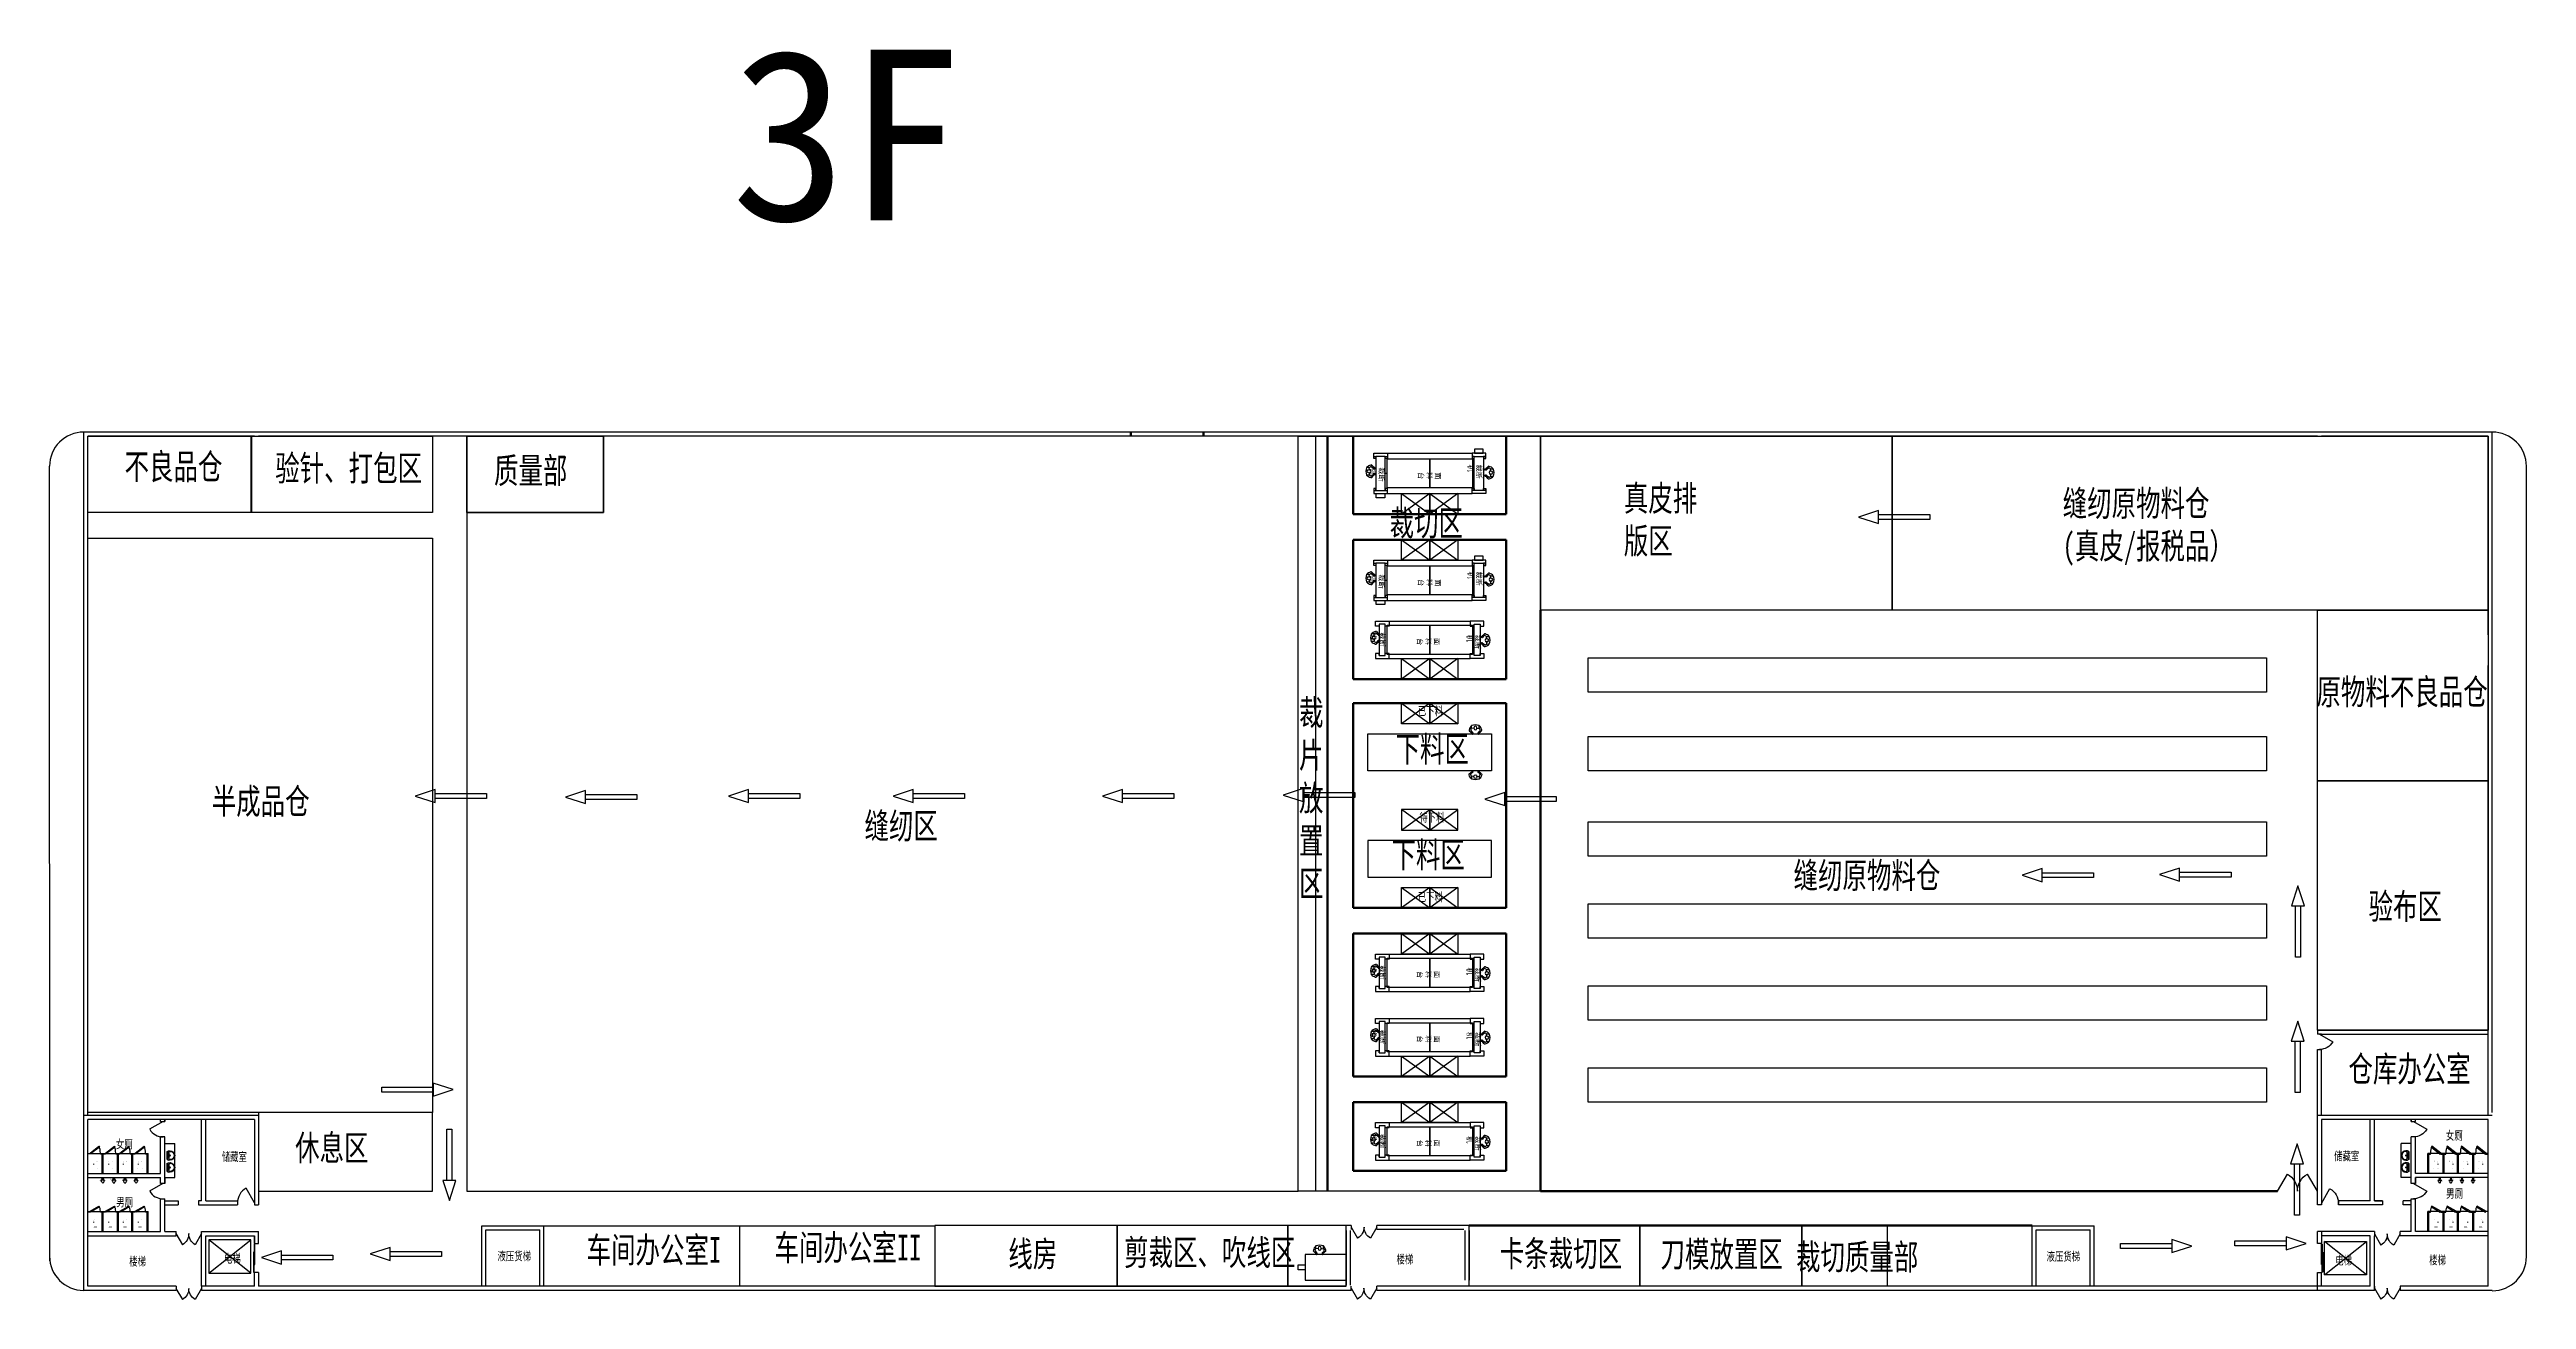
# Model space of a CAD drawing. Header units: millimetres. Extents: x 958 to 636282, y 2095 to 161571.
# Drawn here: x 958 to 145938, y 86805 to 159966 of the extents above; entities that cross this region are included whole.
import ezdxf
from ezdxf.enums import TextEntityAlignment as Align

# ---------------------------------------------------------------- set-up
doc = ezdxf.new("R2010")
doc.units = ezdxf.units.MM
doc.linetypes.add('ACAD_ISO02W100', pattern=[15, 12, -3])
for name, color, linetype in [('dl', 3, 'Continuous'), ('dote', 1, 'Continuous'), ('STAIR', 6, 'Continuous'), ('wall', 2, 'Continuous'), ('WINDOW', 4, 'Continuous'), ('WINDOW_TEXT', 7, 'Continuous'), ('其他', 7, 'Continuous'), ('区域', 4, 'Continuous'), ('墙体', 7, 'Continuous'), ('洁具', 73, 'Continuous'), ('窗子', 123, 'Continuous'), ('设备', 7, 'Continuous')]:
    doc.layers.add(name, color=color, linetype=linetype)
for name, color, linetype, lineweight in [('EQ', 1, 'Continuous', 120), ('动线', 2, 'Continuous', 120), ('工作桌、周转台车', 7, 'Continuous', 25), ('文字', 7, 'Continuous', 25)]:
    doc.layers.add(name, color=color, linetype=linetype, lineweight=lineweight)
doc.styles.add('1', font='', dxfattribs={"width": 0.7})
doc.styles.add('SIMPLEX', font='SIMPLEX.SHX')
doc.styles.get("Standard").update_dxf_attribs({"font": 'arial.ttf'})
doc.styles.get('1').set_extended_font_data('FangSong_GB2312')

msp = doc.modelspace()

# ---------------------------------------------------------------- texts
at = {"insert": (40844.392, 159965.815), "char_height": 10000, "attachment_point": 1}
msp.add_mtext_dynamic_manual_height_columns('{\\fFangSong|b0|i0|c134|p49;3F}', width=111095.31182, gutter_width=12.5, heights=[0], dxfattribs=at)
at = {"style": '1'}
for s, insert, char_height, width, attachment_point in [('不良品仓', (5348.553, 136304.644), 1500, 10430.70575, 1), ('验针、打包区', (14167.097, 136212.495), 1500, 10430.70575, 1), ('质量部', (26973.166, 136075.338), 1500, 5028.69538, 1), ('真皮排版区', (93103.616, 134456.009), 1500, 4748.23643, 1), ('缝纫原物料仓\\P(真皮/报税品）', (118792.581, 134157.82), 1500, 10430.70575, 1), ('裁切区', (79392.65, 133000.13), 1500, 4748.23643, 1), ('原物料不良品仓', (133644.562, 123120.386), 1500, 10606.53826, 1), ('裁片放置区', (74091.35, 121911.568), 1500, 1660.36844, 1), ('下料区', (79741.957, 119774.736), 1500, 4748.23643, 1), ('半成品仓', (10452.969, 116714.977), 1500, 10430.70575, 1), ('缝纫区', (48659.53, 115282.759), 1500, 10430.70575, 1), ('下料区', (79505.209, 113584.203), 1500, 4748.23643, 1), ('缝纫原物料仓', (103038.402, 112381.42), 1500, 10430.70575, 1), ('验布区', (136694.839, 110565.826), 1500, 4529.10099, 1), ('仓库办公室', (135518.45, 101050.257), 1500, 8228.92653, 1), ('女厕', (4844.59, 96143.158), 500, 2940.00206, 1), ('休息区', (15334.912, 96429.15), 1500, 10430.70575, 1), ('女厕', (141222.394, 96647.157), 500, 2940.00206, 1), ('储藏室', (11036.168, 95407.013), 500, 2940.00206, 1), ('储藏室', (134682.412, 95440.42), 500, 2940.00206, 1), ('男厕', (4861.083, 92748.505), 500, 2940.00206, 1), ('男厕', (141238.886, 93252.504), 500, 2940.00206, 1), ('车间办公室I', (32392.536, 90453.357), 1500, 10430.70575, 1), ('车间办公室II', (43391.717, 90592.129), 1500, 10430.70575, 1), ('线房', (57078.483, 90219.991), 1500, 10430.70575, 1), ('剪裁区、吹线区', (63855.634, 90305.251), 1500, 11188.20173, 1), ('卡条裁切区', (85838.187, 90236.971), 1500, 8228.92653, 1), ('刀模放置区', (95251.118, 90209.078), 1500, 8228.92653, 1), ('裁切质量部', (103181.654, 90041.486), 1500, 8228.92653, 1), ('楼梯', (5620.474, 89281.645), 500, 2940.00206, 1), ('电梯', (11170.754, 89447.52), 500, 2940.00206, 1), ('液压货梯', (27177.488, 89592.288), 500, 2940.00206, 1), ('楼梯', (79800.357, 89405.661), 500, 2940.00206, 1), ('液压货梯', (117848.048, 89567.657), 500, 2940.00206, 1), ('电梯', (135724.71, 89340.254), 500, 2940.00206, 3), ('楼梯', (140243.495, 89358.316), 500, 2940.00206, 1)]:
    msp.add_mtext(s, dxfattribs=dict(at, insert=insert, char_height=char_height, width=width, attachment_point=attachment_point))
at = {"color": 3, "char_height": 500, "width": 4748.23643, "attachment_point": 1, "style": '1'}
for s, insert in [('已下料', (81047.053, 121498.181)), ('待下料', (81140.957, 115266.034)), ('已下料', (81043.029, 110604.573))]:
    msp.add_mtext(s, dxfattribs=dict(at, insert=insert))
at = {"layer": '文字', "char_height": 300, "attachment_point": 1, "rotation": 270}
for s, insert, width in [('裁断机', (79069.414, 135509.395), 1069.33824), ('面料台', (82375.009, 135229.489), 266.43376), ('裁断机', (84780.082, 135677.572), 1069.33824), ('裁断机', (79069.414, 129249.395), 1069.33824), ('裁断机', (84780.082, 129417.572), 1069.33824), ('面料台', (82375.009, 128969.489), 266.43376), ('裁断机', (79137.108, 125850.105), 1069.33824), ('面料台', (82309.326, 125518.964), 266.43376), ('裁断机', (84713.628, 125722.565), 1069.33824), ('裁断机', (79137.108, 106360.106), 1069.33824), ('面料台', (82309.326, 106028.965), 266.43376), ('裁断机', (84713.628, 106232.565), 1069.33824), ('裁断机', (79137.108, 102590.106), 1069.33824), ('面料台', (82309.326, 102258.965), 266.43376), ('裁断机', (84713.628, 102462.565), 1069.33824), ('裁断机', (79137.108, 96490.106), 1069.33824), ('面料台', (82309.326, 96158.965), 266.43376), ('裁断机', (84713.628, 96362.565), 1069.33824)]:
    msp.add_mtext(s, dxfattribs=dict(at, insert=insert, width=width))

# ---------------------------------------------------------------- blocks, each defined once
blk = doc.blocks.new('_dblk')
blk.add_line((-0.5, 0), (0, -0.87))
blk.add_arc((-0.5, 0), 1, 300, 0)
at = {"layer": 'WINDOW_TEXT', "style": 'SIMPLEX', "flags": 9}
blk.add_attdef('A', text='', height=1, dxfattribs=at).set_placement((0, 1.5), align=Align.MIDDLE)
blk = doc.blocks.new('M_E6')
for p, q in [((240, 0), (-240, 0)), ((-237, 0), (239, 0)), ((240, 0), (270, -79)), ((-213, -36), (-271, -91)), ((-240, 0), (-270, -79)), ((-179, -23), (181, -23)), ((141, -105), (-141, -105)), ((-141, -105), (141, -105)), ((217, -37), (274, -95))]:
    blk.add_line(p, q)
for centre, radius in [((-99, -65), 16.3), ((2, -172), 31.6), ((2, -172), 23), ((101, -65), 16.3)]:
    blk.add_circle(centre, radius)
for centre, radius, start, end in [((28, -152), 307, 166.17513, 244.72963), ((-141, -205), 100, 90, 190.56023), ((0, -179), 243, 190.56023, 349.43977), ((-179, -73), 50, 90, 133.18096), ((0, -201), 250, 245.80711, 296.46282), ((28, -152), 307, 266.58899, 266.59358), ((-28, -152), 307, 297.06391, 13.82487), ((141, -205), 100, 349.43977, 90), ((181, -73), 50, 44.56072, 90)]:
    blk.add_arc(centre, radius, start, end)
at = {"width": 0.8, "flags": 9}
for tag in ['XSIZE', 'YSIZE']:
    blk.add_attdef(tag, (0, 0), '', height=0.5, dxfattribs=at)
blk = doc.blocks.new('A$C233E54F0')
at = {"layer": '窗子', "rotation": 270}
blk.add_blockref('M_E6', (459, 274), dxfattribs=at)
blk = doc.blocks.new('_dblk1')
for p, q in [((-0.5, 0), (-0.25, -0.433)), ((0.5, 0), (0.25, -0.433))]:
    blk.add_line(p, q)
for centre, start, end in [((-0.5, 0), 300, 0), ((0.5, 0), 180, 240)]:
    blk.add_arc(centre, 0.5, start, end)
at = {"layer": 'WINDOW_TEXT', "style": 'SIMPLEX', "flags": 9}
blk.add_attdef('A', text='', height=1, dxfattribs=at).set_placement((0, 1.5), align=Align.MIDDLE)
blk = doc.blocks.new('_liftd')
for points in [[(-0.548, -0.602), (-0.548, -0.774), (0.241, -0.774), (0.241, -0.602), (-0.548, -0.602)], [(-0.241, -0.784), (-0.241, -0.955), (0.548, -0.955), (0.548, -0.784), (-0.241, -0.784)]]:
    blk.add_lwpolyline(points)
blk = doc.blocks.new('A$C51AF1C80')
at = {"layer": '洁具'}
blk.add_line((307, 256, -1440), (267, 256, -1440), dxfattribs=at)
at = {"layer": '洁具', "const_width": 1.5, "elevation": -1440}
for points in [[(60, 276, 0.4621922), (2, 226, 0.4621922)], [(2, 51, 0.4621922), (60, 1, 0.4621922)], [(52, 256, 0.4142136), (22, 226, 0.4142136)], [(22, 51, 0.4142136), (52, 21, 0.4142136)], [(317, 246, 0.4142136), (307, 256, 0.4142136)], [(307, 21, 0.4142136), (317, 31, 0.4142136)], [(367, 21, 0.9789497), (367, 256, 0.9789497)], [(368, 1, 0.9789497), (368, 277, 0.9789497)]]:
    blk.add_lwpolyline(points, format="xyb", dxfattribs=at)
for points in [[(2, 51), (2, 226)], [(22, 226), (22, 51)], [(267, 256), (52, 256)], [(52, 21), (269, 21)], [(383, 276), (60, 276)], [(368, 1), (60, 1)], [(342, 256), (267, 256)], [(342, 21), (267, 21)], [(317, 256), (367, 256)], [(317, 31), (317, 246)], [(317, 21), (367, 21)]]:
    blk.add_lwpolyline(points, dxfattribs=at)
at = {"layer": '洁具', "width": 0.8, "flags": 9}
for tag in ['YSIZE', 'XSIZE']:
    blk.add_attdef(tag, (2, 139, -1440), '', height=0.5, rotation=180, dxfattribs=at)
blk = doc.blocks.new('A$C089B79D4')
at = {"layer": '洁具'}
blk.add_line((214, 69), (214, 295), dxfattribs=at)
at = {"layer": '洁具', "const_width": 1.5}
for points in [[(149, 56), (148, 58), (140, 65), (132, 72), (124, 78), (117, 84), (109, 88), (102, 92), (94, 96), (87, 100), (80, 103), (73, 106), (66, 109), (59, 111), (52, 114), (46, 117), (41, 120), (36, 124), (31, 127), (27, 131), (23, 135), (19, 139), (16, 143), (13, 147), (10, 152), (8, 156), (6, 161), (4, 165), (3, 170), (2, 175), (1, 180), (1, 186), (1, 186)], [(142, 306), (141, 304), (133, 296), (126, 289), (119, 282), (111, 277), (104, 272), (97, 267), (90, 263), (83, 259), (75, 255), (68, 252), (62, 249), (55, 246), (49, 242), (43, 239), (38, 236), (33, 232), (28, 228), (24, 224), (20, 220), (17, 216), (14, 212), (11, 207), (9, 203), (7, 198), (5, 193), (3, 188), (3, 185)], [(149, 314), (140, 303)], [(146, 313), (159, 323), (170, 331), (180, 337), (189, 342), (198, 345), (205, 348), (212, 350), (218, 351), (224, 352), (230, 353), (236, 354), (241, 355), (247, 355), (253, 356), (259, 356), (265, 357), (272, 357), (279, 357), (287, 357), (297, 356), (307, 356), (320, 354), (334, 353), (351, 351)], [(156, 48), (147, 59)], [(153, 49), (167, 40), (178, 32), (189, 27), (198, 23), (207, 20), (214, 18), (221, 16), (228, 15), (234, 15), (240, 14), (245, 13), (251, 13), (257, 13), (263, 12), (268, 12), (275, 12), (281, 13), (289, 13), (297, 13), (306, 14), (317, 16), (329, 18), (343, 20), (351, 22)], [(346, 352), (352, 351)], [(361, 1), (361, 371), (351, 371), (351, 351)], [(361, 1), (351, 1), (351, 21)]]:
    blk.add_lwpolyline(points, dxfattribs=at)
at = {"layer": '洁具'}
for radius in [47.3, 34.6, 22.1]:
    blk.add_circle((299, 182), radius, dxfattribs=at)
for centre, radius, start, end in [((85, 176), 40.9, 98.06023, 266.34351), ((-5, 517), 312, 285.60867, 314.71319), ((-2, -201), 346, 51.29987, 75.93844)]:
    blk.add_arc(centre, radius, start, end, dxfattribs=at)
at = {"layer": '洁具', "oblique": -180, "text_generation_flag": 4, "width": 0.8, "flags": 9}
for tag in ['YSIZE', 'XSIZE']:
    blk.add_attdef(tag, (361, 186), '', height=0.5, rotation=90, dxfattribs=at)
blk = doc.blocks.new('PEPOL')
at = {"color": 4}
for p, q in [((-253, 185), (-244, 206)), ((-253, 185), (-244, 206)), ((-232, 215), (-244, 206)), ((-232, 215), (-244, 206)), ((-218, 143), (-241, 152)), ((-218, 143), (-241, 152)), ((-232, 215), (-174, 226)), ((-232, 215), (-174, 226)), ((-203, 157), (-218, 143)), ((-203, 157), (-218, 143)), ((-170, 156), (-180, 161)), ((-170, 156), (-180, 161)), ((-174, 226), (-139, 276)), ((-174, 226), (-139, 276)), ((-122, 211), (-147, 165)), ((-122, 211), (-147, 165)), ((-59, 362), (-139, 276)), ((-59, 362), (-139, 276)), ((-40, 269), (-122, 211)), ((-40, 269), (-122, 211)), ((67, 85), (97, 224)), ((67, 85), (97, 224)), ((123, 88), (88, 88)), ((123, 88), (88, 88)), ((97, 224), (246, 220)), ((97, 224), (246, 220)), ((-253, -185), (-244, -206)), ((-253, -185), (-244, -206)), ((-232, -215), (-244, -206)), ((-232, -215), (-244, -206)), ((-218, -143), (-241, -152)), ((-218, -143), (-241, -152)), ((-232, -215), (-174, -226)), ((-232, -215), (-174, -226)), ((-203, -157), (-218, -143)), ((-203, -157), (-218, -143)), ((-170, -156), (-180, -161)), ((-170, -156), (-180, -161)), ((-174, -226), (-139, -276)), ((-174, -226), (-139, -276)), ((-122, -211), (-147, -165)), ((-122, -211), (-147, -165)), ((-59, -362), (-139, -276)), ((-59, -362), (-139, -276)), ((-40, -269), (-122, -211)), ((-40, -269), (-122, -211)), ((67, -85), (97, -224)), ((67, -85), (97, -224)), ((123, -88), (88, -88)), ((123, -88), (88, -88)), ((97, -224), (246, -220)), ((97, -224), (246, -220))]:
    blk.add_line(p, q, dxfattribs=at)
for centre, radius, start, end in [((-228, 175), 26.4, 158.04188, 242.16812), ((-228, 175), 26.4, 158.04188, 242.16812), ((-187, 135), 26.4, 73.79264, 125.82068), ((-187, 135), 26.4, 73.79264, 125.82068), ((-163, 172), 17.6, 246.3947, 334.56117), ((-163, 172), 17.6, 246.3947, 334.56117), ((-27, 320), 52.8, 61.78401, 127.18934), ((-27, 320), 52.8, 61.78401, 127.18934), ((-15, 223), 52.8, 51.3857, 118.33396), ((-15, 223), 52.8, 51.3857, 118.33396), ((-144, -155), 540, 43.90251, 74.81416), ((-144, -155), 540, 43.90251, 74.81416), ((88, 0), 88, 90, 270), ((88, 0), 88, 90, 270), ((172, 468), 255, 232.95563, 252.89485), ((172, 468), 255, 232.95563, 252.89485), ((123, 0), 88, 270, 90), ((123, 0), 88, 270, 90), ((-315, 0), 603, 338.58872, 21.41128), ((-315, 0), 603, 338.58872, 21.41128), ((-228, -175), 26.4, 117.83188, 201.95812), ((-228, -175), 26.4, 117.83188, 201.95812), ((-187, -135), 26.4, 234.17932, 286.20736), ((-187, -135), 26.4, 234.17932, 286.20736), ((-163, -172), 17.6, 25.43883, 113.6053), ((-163, -172), 17.6, 25.43883, 113.6053), ((-27, -320), 52.8, 232.81066, 298.21599), ((-27, -320), 52.8, 232.81066, 298.21599), ((-15, -223), 52.8, 241.66604, 308.6143), ((-15, -223), 52.8, 241.66604, 308.6143), ((-144, 155), 540, 285.18584, 316.09749), ((-144, 155), 540, 285.18584, 316.09749), ((172, -468), 255, 107.10515, 127.04437), ((172, -468), 255, 107.10515, 127.04437)]:
    blk.add_arc(centre, radius, start, end, dxfattribs=at)
blk = doc.blocks.new('A$C477C12D6')
at = {"rotation": 90}
blk.add_blockref('PEPOL', (0, -1225), dxfattribs=at)
blk = doc.blocks.new('A$C0AF2394F')
at = {"layer": '其他'}
for p, q in [((0, 1200), (1650, 0)), ((1650, 1200), (0, 0))]:
    blk.add_line(p, q, dxfattribs=at)
blk.add_lwpolyline([(0, 1200), (1650, 1200), (1650, 0), (0, 0)], close=True, dxfattribs=at)

# ---------------------------------------------------------------- linework, layer by layer
for p, q in [((3197.726, 127574.061), (3197.724, 137334.061)), ((3557.724, 137334.061), (3197.724, 137334.061)), ((12957.724, 137334.063), (3557.724, 137334.061)), ((12957.724, 137334.063), (12577.724, 137334.063)), ((23017.72, 137334.065), (13197.724, 137334.063)), ((14677.724, 137334.063), (13197.724, 137334.063)), ((133697.724, 137334.085), (21567.726, 137334.065)), ((143697.724, 137334.087), (133937.724, 137334.085)), ((143697.726, 127334.087), (143697.724, 137334.087)), ((3197.731, 97574.061), (3197.726, 127334.061)), ((143697.726, 125704.061), (143697.726, 127334.087)), ((143697.731, 97574.087), (143697.726, 123904.061)), ((12957.731, 97334.063), (3197.731, 97334.061)), ((3197.733, 87574.061), (3197.731, 97334.061)), ((7457.731, 97214.062), (7457.731, 97334.062)), ((7697.732, 97214.062), (7697.732, 97334.062)), ((9857.732, 92574.068), (9857.731, 97334.062)), ((10097.731, 92574.068), (10097.731, 97334.062)), ((143697.731, 97334.087), (133937.731, 97334.085)), ((136797.733, 92574.068), (136797.734, 97334.062)), ((137037.733, 92574.068), (137037.734, 97334.062)), ((139197.733, 97214.062), (139197.733, 97334.062)), ((139437.734, 97214.062), (139437.734, 97334.062)), ((143697.733, 87574.087), (143697.731, 97334.087)), ((7457.732, 94174.067), (7457.731, 96314.063)), ((7697.732, 94174.068), (7697.732, 96314.062)), ((7697.741, 95934.063), (8297.345, 95934.063)), ((8297.345, 93934.063), (8297.345, 95934.063)), ((138598.128, 93934.069), (138598.128, 95934.069)), ((139197.732, 95934.069), (138598.128, 95934.069)), ((139197.732, 94174.067), (139197.733, 96314.062)), ((139437.733, 94174.067), (139437.733, 96314.062)), ((3197.733, 94174.067), (7457.732, 94174.067)), ((3197.733, 93934.068), (7457.732, 93934.069)), ((7457.732, 93594.063), (7457.732, 93934.069)), ((7697.732, 93594.063), (7697.732, 94174.068)), ((7697.741, 93934.063), (8297.345, 93934.063)), ((139197.732, 93934.069), (138598.128, 93934.069)), ((139197.732, 93594.069), (139197.732, 94174.067)), ((143697.732, 94174.067), (139437.733, 94174.067)), ((143697.732, 93934.068), (139437.733, 93934.069)), ((139437.733, 93594.069), (139437.733, 93934.069)), ((7457.732, 90774.067), (7457.732, 92694.063)), ((7697.733, 90774.067), (7697.733, 92694.063)), ((7697.733, 92574.068), (8477.732, 92574.068)), ((7697.733, 92334.068), (8477.732, 92334.068)), ((10097.731, 92574.068), (11957.732, 92574.068)), ((136797.733, 92574.068), (134937.732, 92574.068)), ((137517.733, 92334.068), (134937.732, 92334.068)), ((137517.733, 92574.068), (137037.733, 92574.068)), ((139197.732, 92574.067), (138717.733, 92574.067)), ((139197.732, 92334.067), (138717.733, 92334.067)), ((139197.732, 90774.067), (139197.732, 92694.069)), ((139437.732, 90774.067), (139437.733, 92694.069)), ((3197.733, 90774.067), (7457.732, 90774.067)), ((3197.733, 90534.068), (8362.079, 90534.069)), ((7697.733, 90774.068), (8362.079, 90774.068)), ((9097.226, 90534.07), (9118.239, 90534.07)), ((9857.733, 87574.063), (9857.732, 90534.07)), ((10097.732, 90534.07), (12957.732, 90534.07)), ((10097.732, 87574.063), (10097.732, 90534.07)), ((12957.732, 90084.07), (12957.732, 90534.07)), ((26257.723, 91114.067), (29897.723, 91114.068)), ((26257.724, 87574.065), (26257.723, 91114.067)), ((26497.723, 90874.065), (29657.723, 90874.066)), ((26497.724, 87574.065), (26497.723, 90874.065)), ((29657.724, 87574.066), (29657.723, 90874.066)), ((29897.724, 87574.065), (29897.723, 91114.068)), ((116997.724, 87574.065), (116997.723, 91114.084)), ((116997.723, 91114.084), (120637.723, 91114.084)), ((117237.723, 90874.082), (120397.723, 90874.083)), ((117237.724, 87574.081), (117237.723, 90874.082)), ((120397.724, 87574.083), (120397.723, 90874.083)), ((120637.724, 87574.082), (120637.723, 91114.084)), ((137037.732, 90774.068), (133937.732, 90774.068)), ((136797.733, 90534.07), (133937.732, 90534.07)), ((136797.732, 87574.063), (136797.733, 90534.07)), ((137037.732, 87574.063), (137037.732, 90534.07)), ((139197.732, 90774.067), (138537.732, 90774.068)), ((143697.732, 90534.068), (138537.732, 90534.069)), ((143697.732, 90774.067), (139437.732, 90774.067)), ((8362.079, 87574.062), (3197.733, 87574.061)), ((12957.733, 87574.063), (9857.733, 87574.063)), ((12957.733, 87574.063), (12957.733, 88384.07)), ((18327.724, 87574.06), (13197.733, 87574.063)), ((64247.724, 87574.072), (18327.724, 87574.06)), ((76847.724, 87574.075), (64247.724, 87574.072)), ((124317.724, 87574.065), (78647.724, 87574.075)), ((136797.732, 87574.063), (124317.724, 87574.065)), ((133937.733, 87574.085), (133937.733, 88384.07)), ((143697.733, 87574.087), (138537.733, 87574.086))]:
    msp.add_line(p, q)
at = {"color": 145}
for points in [[(106831.968, 132599.804), (108002.646, 132217.051), (108002.646, 132982.558)], [(108002.646, 132453.987), (108002.646, 132745.622), (111009.394, 132745.622), (111009.394, 132453.987)], [(84970.008, 116096.829), (86140.687, 115714.076), (86140.687, 116479.583)], [(86140.687, 115951.012), (86140.687, 116242.647), (89147.434, 116242.647), (89147.434, 115951.012)], [(116426.961, 111639.39), (117597.64, 111256.636), (117597.64, 112022.143)], [(117597.64, 111493.572), (117597.64, 111785.207), (120604.387, 111785.207), (120604.387, 111493.572)], [(124467.534, 111669.086), (125638.213, 111286.333), (125638.213, 112051.84)], [(125638.213, 111523.269), (125638.213, 111814.904), (128644.96, 111814.904), (128644.96, 111523.269)], [(132560.047, 111024.467), (132177.294, 109853.788), (132942.801, 109853.788)], [(132414.23, 109853.788), (132705.865, 109853.788), (132705.865, 106847.041), (132414.23, 106847.041)], [(132549.114, 103093.778), (132166.361, 101923.099), (132931.867, 101923.099)], [(132403.297, 101923.099), (132694.932, 101923.099), (132694.932, 98916.352), (132403.297, 98916.352)], [(132512.363, 95922.857), (132129.61, 94752.178), (132895.117, 94752.178)], [(132366.546, 94752.178), (132658.181, 94752.178), (132658.181, 91745.431), (132366.546, 91745.431)], [(125181.211, 90072.355), (125181.211, 89780.72), (122174.463, 89780.72), (122174.463, 90072.355)], [(126351.89, 89926.538), (125181.211, 90309.291), (125181.211, 89543.784)], [(131873.309, 90234.567), (131873.309, 89942.932), (128866.562, 89942.932), (128866.562, 90234.567)]]:
    msp.add_lwpolyline(points, close=True, dxfattribs=at)
for points in [[(143697.726, 127454.061), (143697.726, 127454.061), (143697.726, 123904.061), (143697.726, 123904.061)], [(143937.74, 127454.061), (143937.726, 127454.061)], [(7457.731, 97214.062), (7697.732, 97214.062)], [(7697.732, 97334.062), (7697.732, 97214.062)], [(12957.727, 97334.063), (12957.728, 92334.068)], [(13197.731, 97574.063), (13197.732, 92334.069)], [(133697.732, 92334.397), (133697.731, 97574.085)], [(133937.731, 97334.085), (133937.732, 92334.397)], [(139197.733, 97334.062), (139197.733, 97214.062), (139437.734, 97214.062)], [(7697.732, 96314.062), (7457.731, 96314.063)], [(139437.734, 96314.062), (139197.733, 96314.062)], [(7697.741, 93934.063), (7697.741, 93594.063), (7457.732, 93594.063)], [(139437.733, 93934.069), (139437.733, 93594.069), (139197.732, 93594.069)], [(7457.732, 92694.063), (7697.733, 92694.063)], [(8477.732, 92574.068), (8477.732, 92334.068)], [(9857.732, 92574.068), (9677.732, 92574.068), (9677.732, 92334.068)], [(9677.732, 92334.068), (11957.732, 92334.068)], [(11957.732, 92574.068), (11957.732, 92334.068)], [(12957.732, 92334.068), (13197.732, 92334.069)], [(133937.732, 92334.397), (133697.732, 92334.397)], [(134937.732, 92334.068), (134937.732, 92574.068)], [(137037.733, 92574.068), (137517.733, 92574.068), (137517.733, 92334.068)], [(138717.733, 92334.068), (138717.733, 92574.067)], [(139197.732, 92694.069), (139437.733, 92694.069)], [(8362.079, 90534.069), (8362.079, 90774.068)], [(9857.732, 90534.07), (9857.732, 90774.068)], [(9857.732, 90774.043), (13197.732, 90774.044)], [(12957.732, 90534.07), (12957.732, 90084.07), (13197.732, 90084.07)], [(77147.724, 91134.076), (76847.724, 91134.076)], [(76847.724, 90834.076), (76847.724, 87634.075)], [(77087.724, 90834.076), (77087.724, 87634.075)], [(77147.724, 91134.076), (77147.724, 90894.076)], [(84047.724, 91134.076), (78647.724, 91134.076)], [(78647.724, 90894.076), (78647.724, 91134.076)], [(83747.724, 90894.076), (78647.724, 90894.076)], [(83807.724, 90834.076), (83807.724, 87934.076)], [(84047.724, 90834.076), (84047.724, 87934.076)], [(133937.732, 90774.068), (133937.732, 90084.07), (133697.732, 90084.07)], [(133937.732, 90774.068), (133697.732, 90774.068), (133697.732, 90774.068)], [(137037.732, 90774.068), (137037.732, 90774.068), (137037.732, 90774.068), (137037.732, 90534.07)], [(138537.732, 90534.07), (138537.732, 90774.068)], [(8362.079, 87574.062), (8362.079, 87334.062)], [(9857.733, 87574.063), (9857.733, 87334.062)], [(13197.732, 88384.07), (12957.733, 88384.07)], [(13197.732, 88384.07), (13197.733, 87574.063)], [(77147.724, 87334.075), (77147.724, 87574.075)], [(78647.724, 87334.075), (78647.724, 87574.075)], [(133697.732, 88384.07), (133937.733, 88384.07)], [(137037.732, 87574.084), (137037.732, 87334.086)], [(137037.732, 87334.086), (137037.732, 87574.063)], [(138537.733, 87574.086), (138537.733, 87334.086)]]:
    msp.add_lwpolyline(points)
at = {"color": 5}
for points in [[(22362.296, 116269.085), (23532.975, 115886.332), (23532.975, 116651.839)], [(23532.975, 116123.268), (23532.975, 116414.903), (26539.722, 116414.903), (26539.722, 116123.268)], [(31157.291, 116211.991), (32327.97, 115829.237), (32327.97, 116594.744)], [(32327.97, 116066.173), (32327.97, 116357.808), (35334.718, 116357.808), (35334.718, 116066.173)], [(40689.159, 116268.966), (41859.838, 115886.212), (41859.838, 116651.719)], [(41859.838, 116123.148), (41859.838, 116414.783), (44866.585, 116414.783), (44866.585, 116123.148)], [(50330.936, 116268.966), (51501.614, 115886.212), (51501.614, 116651.719)], [(51501.614, 116123.148), (51501.614, 116414.783), (54508.362, 116414.783), (54508.362, 116123.148)], [(62597.101, 116268.966), (63767.78, 115886.212), (63767.78, 116651.719)], [(63767.78, 116123.148), (63767.78, 116414.783), (66774.527, 116414.783), (66774.527, 116123.148)], [(73173.379, 116329.293), (74344.057, 115946.54), (74344.057, 116712.047)], [(74344.057, 116183.476), (74344.057, 116475.111), (77350.805, 116475.111), (77350.805, 116183.476)], [(23406.762, 99236.407), (23406.762, 98944.772), (20400.015, 98944.772), (20400.015, 99236.407)], [(24577.441, 99090.589), (23406.762, 99473.343), (23406.762, 98707.836)], [(24507.309, 93765.759), (24215.674, 93765.759), (24215.674, 96772.507), (24507.309, 96772.507)], [(24361.492, 92595.081), (24744.245, 93765.759), (23978.738, 93765.759)], [(13361.515, 89260.442), (14532.193, 88877.689), (14532.193, 89643.195)], [(14532.193, 89114.625), (14532.193, 89406.26), (17538.941, 89406.26), (17538.941, 89114.625)], [(19715.554, 89468.492), (20886.233, 89085.738), (20886.233, 89851.245)], [(20886.233, 89322.674), (20886.233, 89614.309), (23892.98, 89614.309), (23892.98, 89322.674)]]:
    msp.add_lwpolyline(points, close=True, dxfattribs=at)
at = {"color": 133}
msp.add_lwpolyline([(133043.988, 90088.75), (131873.309, 90471.503), (131873.309, 89705.996)], close=True, dxfattribs=at)
at = {"layer": 'dl'}
for p, q in [((977.357, 89054.574), (957.724, 135574.061)), ((145937.733, 89314.435), (145937.724, 135574.087)), ((2957.733, 87334.061), (2957.733, 87334.061)), ((143658.246, 87314.462), (143658.246, 87314.462))]:
    msp.add_line(p, q, dxfattribs=at)
for centre, start, end in [((2957.724, 135574.061), 90.00001047, 180.00001047), ((143937.724, 135574.087), 0.00001047, 90.00001047), ((2957.733, 89334.061), 180.00001047, 270.00001047), ((143937.733, 89314.462), 270.00001047, 0.00001047)]:
    msp.add_arc(centre, 2000, start, end, dxfattribs=at)
at = {"layer": 'EQ'}
for p, q in [((64247.724, 137574.072), (64247.724, 137334.072)), ((68497.724, 137574.072), (68497.724, 137334.072))]:
    msp.add_line(p, q, dxfattribs=at)
at = {"layer": 'STAIR'}
for p, q in [((12733.751, 90293.803), (10273.751, 90293.803)), ((10273.751, 90293.803), (10273.751, 88337.803)), ((10273.751, 88337.803), (12733.751, 90293.803)), ((12733.751, 88337.803), (10273.751, 90293.803)), ((12733.751, 88337.803), (12733.751, 90293.803)), ((134113.16, 88243.031), (134113.16, 90199.031)), ((134113.16, 88243.031), (136573.16, 90199.031)), ((136573.16, 88243.031), (134113.16, 90199.031)), ((134113.16, 90199.031), (136573.16, 90199.031)), ((136573.16, 90199.031), (136573.16, 88243.031)), ((10273.751, 88337.803), (12733.751, 88337.803)), ((136573.16, 88243.031), (134113.16, 88243.031))]:
    msp.add_line(p, q, dxfattribs=at)
at = {"layer": 'wall'}
for p, q in [((2957.733, 87334.061), (2957.724, 137574.061)), ((3557.724, 137574.061), (2957.724, 137574.061)), ((12777.724, 137574.061), (3557.724, 137574.061)), ((14677.724, 137574.063), (12577.724, 137574.063)), ((22777.724, 137574.064), (13377.724, 137574.061)), ((143937.724, 137574.087), (21567.726, 137574.065)), ((143937.726, 123904.061), (143937.724, 137574.087)), ((143937.716, 97754.045), (143937.726, 123904.061)), ((13197.731, 97574.063), (2957.731, 97574.061)), ((143937.731, 97574.087), (133697.731, 97574.085)), ((143697.732, 95074.067), (143697.732, 95314.067)), ((143697.732, 95070.582), (143697.732, 95310.582)), ((143697.732, 92794.067), (143697.732, 93034.067)), ((3197.733, 90774.067), (3197.733, 91894.067)), ((3197.733, 90774.067), (3197.733, 91894.067)), ((143697.732, 90774.067), (143697.732, 91894.067)), ((13197.732, 90084.07), (13197.732, 90774.044)), ((133697.732, 90084.07), (133697.732, 90774.068)), ((8362.079, 87334.062), (2957.733, 87334.061)), ((22777.724, 87334.065), (9857.733, 87334.062)), ((64247.724, 87334.072), (22577.724, 87334.065)), ((77147.724, 87334.075), (64247.724, 87334.072)), ((124317.724, 87334.083), (78647.724, 87334.075)), ((137037.732, 87334.086), (124117.724, 87334.084)), ((133697.733, 87334.085), (133697.733, 88384.07)), ((143937.733, 87334.087), (138537.733, 87334.086))]:
    msp.add_line(p, q, dxfattribs=at)
at = {"layer": '其他'}
msp.add_line((133697.732, 92334.397), (133697.732, 93334.397), dxfattribs=at)
for points in [[(91017.724, 124354.076), (130717.726, 124354.076), (130717.726, 122354.076), (91017.724, 122354.076)], [(91017.724, 119754.076), (130717.726, 119754.076), (130717.726, 117754.076), (91017.724, 117754.076)], [(91017.724, 114754.076), (130717.726, 114754.076), (130717.726, 112754.076), (91017.724, 112754.076)], [(91017.724, 109954.076), (130717.726, 109954.076), (130717.726, 107954.076), (91017.724, 107954.076)], [(91017.724, 105154.076), (130717.724, 105154.076), (130717.724, 103154.076), (91017.724, 103154.076)], [(91017.724, 100354.076), (130717.722, 100354.076), (130717.722, 98354.076), (91017.724, 98354.076)]]:
    msp.add_lwpolyline(points, close=True, dxfattribs=at)
at = {"layer": '动线'}
for p, q in [((75767.724, 137334.075), (75767.724, 93134.397)), ((77267.724, 137334.075), (77267.724, 132774.075)), ((86217.724, 137334.076), (86217.724, 132774.075)), ((86217.724, 132774.075), (77267.724, 132774.075)), ((77267.724, 131274.075), (77267.724, 123114.075)), ((86217.724, 131274.075), (77267.724, 131274.075)), ((86217.724, 131274.075), (86217.724, 123114.075)), ((88217.724, 127154.076), (88217.724, 93134.397)), ((86217.724, 123114.075), (77267.724, 123114.075)), ((77267.724, 121704.076), (77267.724, 109724.076)), ((86217.724, 121704.076), (77267.724, 121704.076)), ((86217.724, 121704.076), (86217.724, 109724.076)), ((86217.724, 109724.076), (77267.724, 109724.076)), ((77267.724, 108224.076), (77267.724, 99854.076)), ((86217.724, 108224.076), (77267.724, 108224.076)), ((86217.724, 108224.076), (86217.724, 99854.076)), ((86217.724, 99854.076), (77267.724, 99854.076)), ((77267.724, 98354.076), (77267.724, 94334.397)), ((86217.724, 98354.076), (77267.724, 98354.076)), ((86217.724, 98354.076), (86217.724, 94334.397)), ((86217.724, 94334.397), (77267.724, 94334.397)), ((88217.724, 93134.397), (131365.232, 93134.397)), ((84047.724, 91134.076), (116997.723, 91134.076))]:
    msp.add_line(p, q, dxfattribs=at)
at = {"layer": '区域'}
for p, q in [((33377.724, 132872.602), (33377.723, 137334.067)), ((79267.724, 136334.075), (84217.724, 136334.075)), ((79267.724, 133974.075), (84217.724, 133974.075)), ((25377.724, 132872.602), (33377.724, 132872.602)), ((79267.724, 130074.075), (84217.724, 130074.075)), ((79267.724, 127714.075), (84217.724, 127714.075)), ((79367.724, 126514.075), (84117.724, 126514.075)), ((79367.724, 124314.075), (84117.724, 124314.075)), ((79367.724, 107024.076), (84117.724, 107024.076)), ((79367.724, 104824.076), (84117.724, 104824.076)), ((79367.724, 103254.076), (84117.724, 103254.076)), ((79367.724, 101054.076), (84117.724, 101054.076)), ((79367.724, 97154.076), (84117.724, 97154.076)), ((79367.724, 94954.076), (84117.724, 94954.076)), ((41337.723, 91114.068), (41337.723, 87574.069))]:
    msp.add_line(p, q, dxfattribs=at)
for points in [[(3197.724, 137334.061), (12777.724, 137334.061), (12777.724, 132872.602), (3197.724, 132872.602)], [(12767.724, 137334.063), (23377.724, 137334.063), (23377.724, 132872.602), (12767.724, 132872.602)], [(74047.724, 137334.074), (25377.724, 137334.074), (25377.724, 93134.397), (74047.724, 93134.397)], [(25377.724, 137334.065), (33377.724, 137334.065), (33377.724, 132872.602), (25377.724, 132872.602)], [(75047.724, 93134.397), (74047.724, 93134.397), (74047.724, 137334.074), (75047.724, 137334.074)], [(74047.724, 137334.074), (88217.724, 137334.074), (88217.724, 93134.397), (74047.724, 93134.397)], [(108817.724, 127154.076), (88217.724, 127154.076), (88217.724, 137334.076), (108817.724, 137334.077)], [(108817.724, 137334.08), (143697.724, 137334.087), (143697.726, 127154.078), (108817.724, 127154.078)], [(3197.724, 131372.602), (23377.724, 131372.602), (23377.724, 97754.056), (3197.731, 97754.065)], [(133697.732, 127154.076), (143697.727, 127154.076), (143697.727, 117154.078), (133697.733, 117154.076)], [(133697.731, 117154.076), (143697.731, 117154.078), (143697.73, 102574.041), (133697.731, 102574.041)], [(23377.718, 97754.056), (13197.732, 97754.056), (13197.732, 93134.397), (23377.718, 93134.397)], [(52777.724, 87574.069), (29897.723, 87574.069), (29897.723, 91114.068), (52777.724, 91114.068)], [(63447.724, 91134.076), (52777.724, 91134.076), (52777.724, 87574.069), (63447.724, 87574.069)], [(73447.724, 91134.076), (63447.724, 91134.076), (63447.724, 87574.072), (73447.724, 87574.072)], [(76847.724, 91134.076), (73447.724, 91134.076), (73447.724, 87574.074), (76847.724, 87574.074)], [(84047.724, 91134.076), (94047.724, 91134.076), (94047.724, 87574.072), (84047.724, 87574.072)], [(94047.724, 91134.076), (103517.724, 91134.076), (103517.724, 87574.07), (94047.724, 87574.07)], [(103517.724, 91134.076), (108517.724, 91134.076), (108517.724, 87574.068), (103517.724, 87574.068)]]:
    msp.add_lwpolyline(points, close=True, dxfattribs=at)
at = {"layer": '墙体'}
for p, q in [((133697.731, 102574.041), (143697.731, 102574.041)), ((133697.731, 102574.041), (133697.731, 102334.041)), ((133937.731, 102334.041), (133697.731, 102334.041)), ((133937.731, 102334.041), (143697.731, 102334.041)), ((133697.731, 97574.041), (133697.731, 101434.041)), ((133697.731, 101434.041), (133937.731, 101434.041)), ((133937.731, 97574.041), (133937.731, 101434.041))]:
    msp.add_line(p, q, dxfattribs=at)
at = {"layer": '洁具'}
for p, q in [((3197.733, 95354.067), (4997.733, 95354.066)), ((3932.733, 95314.067), (3932.733, 95374.067)), ((4037.733, 95314.067), (3932.733, 95314.067)), ((4037.733, 94174.067), (4037.733, 95314.067)), ((4097.733, 94174.067), (4097.733, 95314.067)), ((4232.733, 95314.067), (4097.733, 95314.067)), ((4232.733, 95314.067), (4232.733, 95374.067)), ((4832.733, 95314.067), (4832.733, 95374.067)), ((4937.733, 95314.067), (4832.733, 95314.067)), ((4937.733, 95354.067), (6737.733, 95354.066)), ((5072.733, 95314.067), (4937.733, 95314.067)), ((4937.733, 94174.067), (4937.733, 95314.067)), ((4997.733, 94174.067), (4997.733, 95354.066)), ((5072.733, 95314.067), (5072.733, 95374.067)), ((5672.733, 95314.067), (5672.733, 95374.067)), ((5777.733, 95314.067), (5672.733, 95314.067)), ((5777.733, 94174.067), (5777.733, 95314.067)), ((5972.733, 95314.067), (5837.733, 95314.067)), ((5837.733, 94174.067), (5837.733, 95314.067)), ((5972.733, 95314.067), (5972.733, 95374.067)), ((6572.733, 95314.067), (6572.733, 95374.067)), ((6677.733, 95314.067), (6572.733, 95314.067)), ((6677.733, 94174.067), (6677.733, 95314.067)), ((6737.733, 94174.067), (6737.733, 95354.066)), ((141957.732, 95354.067), (140157.732, 95354.066)), ((140157.732, 94174.067), (140157.732, 95354.066)), ((140157.732, 94170.582), (140157.732, 95350.582)), ((141957.732, 95350.582), (140157.732, 95350.582)), ((140217.732, 94174.067), (140217.732, 95314.067)), ((140217.732, 95314.067), (140322.732, 95314.067)), ((140217.732, 94170.582), (140217.732, 95310.582)), ((140217.732, 95310.582), (140322.732, 95310.582)), ((140322.732, 95314.067), (140322.732, 95374.067)), ((140322.732, 95310.582), (140322.732, 95370.582)), ((140922.732, 95314.067), (140922.732, 95374.067)), ((140922.732, 95310.582), (140922.732, 95370.582)), ((140922.732, 95314.067), (141057.732, 95314.067)), ((140922.732, 95310.582), (141057.732, 95310.582)), ((141057.732, 94174.067), (141057.732, 95314.067)), ((141057.732, 94170.582), (141057.732, 95310.582)), ((141117.732, 94174.067), (141117.732, 95314.067)), ((141117.732, 95314.067), (141222.732, 95314.067)), ((141117.732, 94170.582), (141117.732, 95310.582)), ((141117.732, 95310.582), (141222.732, 95310.582)), ((141222.732, 95314.067), (141222.732, 95374.067)), ((141222.732, 95310.582), (141222.732, 95370.582)), ((141822.732, 95314.067), (141822.732, 95374.067)), ((141822.732, 95310.582), (141822.732, 95370.582)), ((141822.732, 95314.067), (141957.732, 95314.067)), ((141822.732, 95310.582), (141957.732, 95310.582)), ((143697.732, 95354.067), (141897.732, 95354.066)), ((141897.732, 94174.067), (141897.732, 95354.066)), ((143697.732, 95350.582), (141897.732, 95350.582)), ((141897.732, 94170.582), (141897.732, 95350.582)), ((141957.732, 95314.067), (142062.732, 95314.067)), ((141957.732, 94174.067), (141957.732, 95314.067)), ((141957.732, 95310.582), (142062.732, 95310.582)), ((141957.732, 94170.582), (141957.732, 95310.582)), ((142062.732, 95314.067), (142062.732, 95374.067)), ((142062.732, 95310.582), (142062.732, 95370.582)), ((142662.732, 95314.067), (142662.732, 95374.067)), ((142662.732, 95310.582), (142662.732, 95370.582)), ((142662.732, 95314.067), (142797.732, 95314.067)), ((142662.732, 95310.582), (142797.732, 95310.582)), ((142797.732, 94174.067), (142797.732, 95314.067)), ((142797.732, 94170.582), (142797.732, 95310.582)), ((142857.732, 95314.067), (142962.732, 95314.067)), ((142857.732, 94174.067), (142857.732, 95314.067)), ((142857.732, 95310.582), (142962.732, 95310.582)), ((142857.732, 94170.582), (142857.732, 95310.582)), ((142962.732, 95314.067), (142962.732, 95374.067)), ((142962.732, 95310.582), (142962.732, 95370.582)), ((143562.732, 95314.067), (143562.732, 95374.067)), ((143562.732, 95310.582), (143562.732, 95370.582)), ((143562.732, 95314.067), (143697.732, 95314.067)), ((143562.732, 95310.582), (143697.732, 95310.582)), ((3197.733, 91954.067), (4997.733, 91954.066)), ((3332.733, 91914.067), (3197.733, 91914.067)), ((3332.733, 91914.067), (3332.733, 91974.067)), ((3932.733, 91914.067), (3932.733, 91974.067)), ((4037.733, 91914.067), (3932.733, 91914.067)), ((4037.733, 90774.067), (4037.733, 91914.067)), ((4097.733, 90774.067), (4097.733, 91914.067)), ((4232.733, 91914.067), (4097.733, 91914.067)), ((4232.733, 91914.067), (4232.733, 91974.067)), ((4832.733, 91914.067), (4832.733, 91974.067)), ((4937.733, 91914.067), (4832.733, 91914.067)), ((4937.733, 91954.067), (6737.733, 91954.066)), ((5072.733, 91914.067), (4937.733, 91914.067)), ((4937.733, 90774.067), (4937.733, 91914.067)), ((4997.733, 90774.067), (4997.733, 91954.066)), ((5072.733, 91914.067), (5072.733, 91974.067)), ((5672.733, 91914.067), (5672.733, 91974.067)), ((5777.733, 91914.067), (5672.733, 91914.067)), ((5777.733, 90774.067), (5777.733, 91914.067)), ((5972.733, 91914.067), (5837.733, 91914.067)), ((5837.733, 90774.067), (5837.733, 91914.067)), ((5972.733, 91914.067), (5972.733, 91974.067)), ((6572.733, 91914.067), (6572.733, 91974.067)), ((6677.733, 91914.067), (6572.733, 91914.067)), ((6677.733, 90774.067), (6677.733, 91914.067)), ((6737.733, 90774.067), (6737.733, 91954.066)), ((141957.732, 91954.067), (140157.732, 91954.066)), ((140157.732, 90774.067), (140157.732, 91954.066)), ((140217.732, 90774.067), (140217.732, 91914.067)), ((140217.732, 91914.067), (140322.732, 91914.067)), ((140322.732, 91914.067), (140322.732, 91974.067)), ((140922.732, 91914.067), (140922.732, 91974.067)), ((140922.732, 91914.067), (141057.732, 91914.067)), ((141057.732, 90774.067), (141057.732, 91914.067)), ((141117.732, 90774.067), (141117.732, 91914.067)), ((141117.732, 91914.067), (141222.732, 91914.067)), ((141222.732, 91914.067), (141222.732, 91974.067)), ((141822.732, 91914.067), (141822.732, 91974.067)), ((141822.732, 91914.067), (141957.732, 91914.067)), ((143697.732, 91954.067), (141897.732, 91954.066)), ((141897.732, 90774.067), (141897.732, 91954.066)), ((141957.732, 91914.067), (142062.732, 91914.067)), ((141957.732, 90774.067), (141957.732, 91914.067)), ((142062.732, 91914.067), (142062.732, 91974.067)), ((142662.732, 91914.067), (142662.732, 91974.067)), ((142662.732, 91914.067), (142797.732, 91914.067)), ((142797.732, 90774.067), (142797.732, 91914.067)), ((142857.732, 91914.067), (142962.732, 91914.067)), ((142857.732, 90774.067), (142857.732, 91914.067)), ((142962.732, 91914.067), (142962.732, 91974.067))]:
    msp.add_line(p, q, dxfattribs=at)
for points in [[(3882.348, 95722.105), (3362.733, 95322.105), (3332.733, 95374.067), (3852.348, 95774.067)], [(4782.348, 95722.105), (4262.733, 95322.105), (4232.733, 95374.067), (4752.348, 95774.067)], [(5622.348, 95722.105), (5102.733, 95322.105), (5072.733, 95374.067), (5592.348, 95774.067)], [(6522.348, 95722.105), (6002.733, 95322.105), (5972.733, 95374.067), (6492.348, 95774.067)], [(140373.116, 95722.105), (140892.732, 95322.105), (140922.732, 95374.067), (140403.116, 95774.067)], [(140373.117, 95718.621), (140892.732, 95318.621), (140922.732, 95370.582), (140403.117, 95770.582)], [(141273.116, 95722.105), (141792.732, 95322.105), (141822.732, 95374.067), (141303.116, 95774.067)], [(141273.117, 95718.621), (141792.732, 95318.621), (141822.732, 95370.582), (141303.117, 95770.582)], [(142113.116, 95722.105), (142632.732, 95322.105), (142662.732, 95374.067), (142143.116, 95774.067)], [(142113.117, 95718.621), (142632.732, 95318.621), (142662.732, 95370.582), (142143.117, 95770.582)], [(143013.116, 95722.105), (143532.732, 95322.105), (143562.732, 95374.067), (143043.116, 95774.067)], [(143013.117, 95718.621), (143532.732, 95318.621), (143562.732, 95370.582), (143043.117, 95770.582)], [(3882.348, 92222.105), (3362.733, 91922.105), (3332.733, 91974.067), (3852.348, 92274.067)], [(4782.348, 92222.105), (4262.733, 91922.105), (4232.733, 91974.067), (4752.348, 92274.067)], [(5622.348, 92222.105), (5102.733, 91922.105), (5072.733, 91974.067), (5592.348, 92274.067)], [(6522.348, 92222.105), (6002.733, 91922.105), (5972.733, 91974.067), (6492.348, 92274.067)], [(140373.117, 92222.105), (140892.732, 91922.105), (140922.732, 91974.067), (140403.117, 92274.067)], [(141273.117, 92222.105), (141792.732, 91922.105), (141822.732, 91974.067), (141303.117, 92274.067)], [(142113.117, 92222.105), (142632.732, 91922.105), (142662.732, 91974.067), (142143.117, 92274.067)], [(143013.117, 92222.105), (143532.732, 91922.105), (143562.732, 91974.067), (143043.117, 92274.067)]]:
    msp.add_lwpolyline(points, close=True, dxfattribs=at)
for centre, radius, start, end in [((2904.746, 95375.558), 1027.988, 359.91689991, 22.80893095), ((3804.746, 95375.558), 1027.988, 359.91689991, 22.80893095), ((4644.746, 95375.558), 1027.988, 359.91689991, 22.80893095), ((5544.746, 95375.558), 1027.988, 359.91689991, 22.80893095), ((141350.719, 95375.558), 1027.988, 157.19106905, 180.08310009), ((141350.719, 95372.073), 1027.988, 157.19106905, 180.08310009), ((142250.719, 95375.558), 1027.988, 157.19106905, 180.08310009), ((142250.719, 95372.073), 1027.988, 157.19106905, 180.08310009), ((143090.719, 95375.558), 1027.988, 157.19106905, 180.08310009), ((143090.719, 95372.073), 1027.988, 157.19106905, 180.08310009), ((143990.719, 95375.558), 1027.988, 157.19106905, 180.08310009), ((143990.719, 95372.073), 1027.988, 157.19106905, 180.08310009), ((3332.733, 91974.067), 600, 0, 29.99999999), ((4232.733, 91974.067), 600, 0, 29.99999999), ((5072.733, 91974.067), 600, 0, 29.99999999), ((5972.733, 91974.067), 600, 0, 29.99999999), ((140922.732, 91974.067), 600, 150.00000001, 180), ((141822.732, 91974.067), 600, 150.00000001, 180), ((142662.732, 91974.067), 600, 150.00000001, 180), ((143562.732, 91974.067), 600, 150.00000001, 180)]:
    msp.add_arc(centre, radius, start, end, dxfattribs=at)
at = {"layer": '设备'}
for p, q in [((79242.724, 135154.075), (79142.724, 135154.075)), ((84242.724, 135154.075), (84342.724, 135154.075)), ((79242.724, 128894.075), (79142.724, 128894.075)), ((84242.724, 128894.075), (84342.724, 128894.075)), ((78792.724, 126334.075), (78792.724, 126214.075)), ((84692.724, 126334.075), (84692.724, 126214.075)), ((78792.724, 124494.075), (78792.724, 124614.075)), ((84692.724, 124494.075), (84692.724, 124614.075)), ((78792.724, 106844.076), (78792.724, 106724.076)), ((84692.724, 106844.076), (84692.724, 106724.076)), ((78792.724, 105004.076), (78792.724, 105124.076)), ((84692.724, 105004.076), (84692.724, 105124.076)), ((78792.724, 103074.076), (78792.724, 102954.076)), ((84692.724, 103074.076), (84692.724, 102954.076)), ((78792.724, 101234.076), (78792.724, 101354.076)), ((84692.724, 101234.076), (84692.724, 101354.076)), ((78792.724, 96974.076), (78792.724, 96854.076)), ((84692.724, 96974.076), (84692.724, 96854.076)), ((78792.724, 95134.076), (78792.724, 95254.076)), ((84692.724, 95134.076), (84692.724, 95254.076))]:
    msp.add_line(p, q, dxfattribs=at)
for points in [[(78592.724, 136034.075), (78467.724, 136034.075), (78467.724, 136334.075), (79267.724, 136334.075), (79267.724, 136034.075), (79142.724, 136034.075)], [(84892.724, 136034.075), (85017.724, 136034.075), (85017.724, 136334.075), (84217.724, 136334.075), (84217.724, 136034.075), (84342.724, 136034.075)], [(78592.724, 134274.075), (78467.724, 134274.075), (78467.724, 133974.075), (79267.724, 133974.075), (79267.724, 134274.075), (79142.724, 134274.075)], [(84892.724, 134274.075), (85017.724, 134274.075), (85017.724, 133974.075), (84217.724, 133974.075), (84217.724, 134274.075), (84342.724, 134274.075)], [(78592.724, 129774.075), (78467.724, 129774.075), (78467.724, 130074.075), (79267.724, 130074.075), (79267.724, 129774.075), (79142.724, 129774.075)], [(84892.724, 129774.075), (85017.724, 129774.075), (85017.724, 130074.075), (84217.724, 130074.075), (84217.724, 129774.075), (84342.724, 129774.075)], [(78592.724, 128014.075), (78467.724, 128014.075), (78467.724, 127714.075), (79267.724, 127714.075), (79267.724, 128014.075), (79142.724, 128014.075)], [(84892.724, 128014.075), (85017.724, 128014.075), (85017.724, 127714.075), (84217.724, 127714.075), (84217.724, 128014.075), (84342.724, 128014.075)], [(78792.724, 126214.075), (78567.724, 126214.075), (78567.724, 126514.075), (79367.724, 126514.075), (79367.724, 126264.075)], [(79242.724, 126214.075), (79142.724, 126214.075)], [(84692.724, 126214.075), (84917.724, 126214.075), (84917.724, 126514.075), (84117.724, 126514.075), (84117.724, 126264.075)], [(84242.724, 126214.075), (84342.724, 126214.075)], [(78792.724, 124614.075), (78567.724, 124614.075), (78567.724, 124314.075), (79367.724, 124314.075), (79367.724, 124614.075), (79142.724, 124614.075)], [(84692.724, 124614.075), (84917.724, 124614.075), (84917.724, 124314.075), (84117.724, 124314.075), (84117.724, 124614.075), (84342.724, 124614.075)], [(78792.724, 106724.076), (78567.724, 106724.076), (78567.724, 107024.076), (79367.724, 107024.076), (79367.724, 106774.076)], [(79242.724, 106724.076), (79142.724, 106724.076)], [(84692.724, 106724.076), (84917.724, 106724.076), (84917.724, 107024.076), (84117.724, 107024.076), (84117.724, 106774.076)], [(84242.724, 106724.076), (84342.724, 106724.076)], [(78792.724, 105124.076), (78567.724, 105124.076), (78567.724, 104824.076), (79367.724, 104824.076), (79367.724, 105124.076), (79142.724, 105124.076)], [(84692.724, 105124.076), (84917.724, 105124.076), (84917.724, 104824.076), (84117.724, 104824.076), (84117.724, 105124.076), (84342.724, 105124.076)], [(78792.724, 102954.076), (78567.724, 102954.076), (78567.724, 103254.076), (79367.724, 103254.076), (79367.724, 103004.076)], [(79242.724, 102954.076), (79142.724, 102954.076)], [(84692.724, 102954.076), (84917.724, 102954.076), (84917.724, 103254.076), (84117.724, 103254.076), (84117.724, 103004.076)], [(84242.724, 102954.076), (84342.724, 102954.076)], [(78792.724, 101354.076), (78567.724, 101354.076), (78567.724, 101054.076), (79367.724, 101054.076), (79367.724, 101354.076), (79142.724, 101354.076)], [(84692.724, 101354.076), (84917.724, 101354.076), (84917.724, 101054.076), (84117.724, 101054.076), (84117.724, 101354.076), (84342.724, 101354.076)], [(78792.724, 96854.076), (78567.724, 96854.076), (78567.724, 97154.076), (79367.724, 97154.076), (79367.724, 96904.076)], [(84692.724, 96854.076), (84917.724, 96854.076), (84917.724, 97154.076), (84117.724, 97154.076), (84117.724, 96904.076)], [(79242.724, 96854.076), (79142.724, 96854.076)], [(84242.724, 96854.076), (84342.724, 96854.076)], [(78792.724, 95254.076), (78567.724, 95254.076), (78567.724, 94954.076), (79367.724, 94954.076), (79367.724, 95254.076), (79142.724, 95254.076)], [(84692.724, 95254.076), (84917.724, 95254.076), (84917.724, 94954.076), (84117.724, 94954.076), (84117.724, 95254.076), (84342.724, 95254.076)]]:
    msp.add_lwpolyline(points, dxfattribs=at)
for points in [[(84867.724, 136334.075), (84867.724, 136574.075), (84367.724, 136574.075), (84367.724, 136334.075)], [(78592.724, 136154.075), (78592.724, 136034.075), (78472.724, 136034.075), (78472.724, 136154.075)], [(78592.724, 136154.075), (78592.724, 134154.075), (79142.724, 134154.075), (79142.724, 136154.075)], [(79262.724, 136154.075), (79262.724, 136034.075), (79142.724, 136034.075), (79142.724, 136154.075)], [(81742.724, 136004.075), (81742.724, 134304.075), (79242.724, 134304.075), (79242.724, 136004.075)], [(84242.724, 136004.075), (84242.724, 134304.075), (81742.724, 134304.075), (81742.724, 136004.075)], [(84222.724, 136154.075), (84222.724, 136034.075), (84342.724, 136034.075), (84342.724, 136154.075)], [(84892.724, 136154.075), (84892.724, 134154.075), (84342.724, 134154.075), (84342.724, 136154.075)], [(84892.724, 136154.075), (84892.724, 136034.075), (85012.724, 136034.075), (85012.724, 136154.075)], [(78592.724, 134154.075), (78592.724, 134274.075), (78472.724, 134274.075), (78472.724, 134154.075)], [(78617.724, 133734.075), (78617.724, 133974.075), (79117.724, 133974.075), (79117.724, 133734.075)], [(79262.724, 134154.075), (79262.724, 134274.075), (79142.724, 134274.075), (79142.724, 134154.075)], [(84222.724, 134154.075), (84222.724, 134274.075), (84342.724, 134274.075), (84342.724, 134154.075)], [(84892.724, 134154.075), (84892.724, 134274.075), (85012.724, 134274.075), (85012.724, 134154.075)], [(78592.724, 129894.075), (78592.724, 129774.075), (78472.724, 129774.075), (78472.724, 129894.075)], [(78592.724, 129894.075), (78592.724, 127894.075), (79142.724, 127894.075), (79142.724, 129894.075)], [(79262.724, 129894.075), (79262.724, 129774.075), (79142.724, 129774.075), (79142.724, 129894.075)], [(81742.724, 129744.075), (81742.724, 128044.075), (79242.724, 128044.075), (79242.724, 129744.075)], [(84242.724, 129744.075), (84242.724, 128044.075), (81742.724, 128044.075), (81742.724, 129744.075)], [(84222.724, 129894.075), (84222.724, 129774.075), (84342.724, 129774.075), (84342.724, 129894.075)], [(84892.724, 129894.075), (84892.724, 127894.075), (84342.724, 127894.075), (84342.724, 129894.075)], [(84867.724, 130074.075), (84867.724, 130314.075), (84367.724, 130314.075), (84367.724, 130074.075)], [(84892.724, 129894.075), (84892.724, 129774.075), (85012.724, 129774.075), (85012.724, 129894.075)], [(78592.724, 127894.075), (78592.724, 128014.075), (78472.724, 128014.075), (78472.724, 127894.075)], [(78617.724, 127474.075), (78617.724, 127714.075), (79117.724, 127714.075), (79117.724, 127474.075)], [(79262.724, 127894.075), (79262.724, 128014.075), (79142.724, 128014.075), (79142.724, 127894.075)], [(84222.724, 127894.075), (84222.724, 128014.075), (84342.724, 128014.075), (84342.724, 127894.075)], [(84892.724, 127894.075), (84892.724, 128014.075), (85012.724, 128014.075), (85012.724, 127894.075)], [(78792.724, 126334.075), (78792.724, 124494.075), (79142.724, 124494.075), (79142.724, 126334.075)], [(81742.724, 126264.075), (81742.724, 124564.075), (79242.724, 124564.075), (79242.724, 126264.075)], [(84242.724, 126264.075), (84242.724, 124564.075), (81742.724, 124564.075), (81742.724, 126264.075)], [(84692.724, 126334.075), (84692.724, 124494.075), (84342.724, 124494.075), (84342.724, 126334.075)], [(78117.724, 119904.076), (85367.724, 119904.076), (85367.724, 117754.076), (78117.724, 117754.076)], [(78117.724, 111524.076), (85367.724, 111524.076), (85367.724, 113674.076), (78117.724, 113674.076)], [(78792.724, 106844.076), (78792.724, 105004.076), (79142.724, 105004.076), (79142.724, 106844.076)], [(81742.724, 106774.076), (81742.724, 105074.076), (79242.724, 105074.076), (79242.724, 106774.076)], [(84242.724, 106774.076), (84242.724, 105074.076), (81742.724, 105074.076), (81742.724, 106774.076)], [(84692.724, 106844.076), (84692.724, 105004.076), (84342.724, 105004.076), (84342.724, 106844.076)], [(78792.724, 103074.076), (78792.724, 101234.076), (79142.724, 101234.076), (79142.724, 103074.076)], [(81742.724, 103004.076), (81742.724, 101304.076), (79242.724, 101304.076), (79242.724, 103004.076)], [(84242.724, 103004.076), (84242.724, 101304.076), (81742.724, 101304.076), (81742.724, 103004.076)], [(84692.724, 103074.076), (84692.724, 101234.076), (84342.724, 101234.076), (84342.724, 103074.076)], [(78792.724, 96974.076), (78792.724, 95134.076), (79142.724, 95134.076), (79142.724, 96974.076)], [(81742.724, 96904.076), (81742.724, 95204.076), (79242.724, 95204.076), (79242.724, 96904.076)], [(84242.724, 96904.076), (84242.724, 95204.076), (81742.724, 95204.076), (81742.724, 96904.076)], [(84692.724, 96974.076), (84692.724, 95134.076), (84342.724, 95134.076), (84342.724, 96974.076)], [(74447.724, 88834.076), (74447.724, 88534.076), (74047.724, 88534.076), (74047.724, 88834.076)], [(76847.724, 87934.076), (76847.724, 89434.076), (74447.724, 89434.076), (74447.724, 87934.076)]]:
    msp.add_lwpolyline(points, close=True, dxfattribs=at)
at = {"layer": '设备', "linetype": 'ACAD_ISO02W100'}
for points in [[(79367.724, 126264.075), (79367.724, 126214.075), (79242.724, 126214.075)], [(84117.724, 126264.075), (84117.724, 126214.075), (84242.724, 126214.075)], [(79367.724, 106774.076), (79367.724, 106724.076), (79242.724, 106724.076)], [(84117.724, 106774.076), (84117.724, 106724.076), (84242.724, 106724.076)], [(79367.724, 103004.076), (79367.724, 102954.076), (79242.724, 102954.076)], [(84117.724, 103004.076), (84117.724, 102954.076), (84242.724, 102954.076)], [(79367.724, 96904.076), (79367.724, 96854.076), (79242.724, 96854.076)], [(84117.724, 96904.076), (84117.724, 96854.076), (84242.724, 96854.076)]]:
    msp.add_lwpolyline(points, dxfattribs=at)

# ---------------------------------------------------------------- block references
at = {"rotation": 90}
for name, p in [('A$C51AF1C80', (3780.572, 94434.157)), ('A$C51AF1C80', (4658.938, 94434.157)), ('A$C51AF1C80', (5520.572, 94434.157)), ('A$C51AF1C80', (6398.938, 94434.157)), ('A$C089B79D4', (4251.871, 93573.469)), ('A$C089B79D4', (4901.871, 93573.469)), ('A$C089B79D4', (5551.871, 93573.469)), ('A$C089B79D4', (6201.871, 93573.469)), ('A$C51AF1C80', (3780.572, 91034.157)), ('A$C51AF1C80', (4658.938, 91034.157)), ('A$C51AF1C80', (5520.572, 91034.157)), ('A$C51AF1C80', (6398.938, 91034.157))]:
    msp.add_blockref(name, p, dxfattribs=at)
at = {"xscale": -1, "rotation": 270}
for name, p in [('A$C51AF1C80', (140496.527, 94434.157)), ('A$C51AF1C80', (140496.528, 94430.672)), ('A$C51AF1C80', (141374.893, 94434.157)), ('A$C51AF1C80', (141374.894, 94430.672)), ('A$C51AF1C80', (142236.527, 94434.157)), ('A$C51AF1C80', (142236.528, 94430.672)), ('A$C51AF1C80', (143114.893, 94434.157)), ('A$C51AF1C80', (143114.894, 94430.672)), ('A$C089B79D4', (140683.458, 93573.467)), ('A$C089B79D4', (141333.458, 93573.467)), ('A$C089B79D4', (141983.458, 93573.467)), ('A$C089B79D4', (142633.458, 93573.467)), ('A$C51AF1C80', (140496.527, 91034.157)), ('A$C51AF1C80', (141374.893, 91034.157)), ('A$C51AF1C80', (142236.527, 91034.157)), ('A$C51AF1C80', (143114.893, 91034.157))]:
    msp.add_blockref(name, p, dxfattribs=at)
at = {"layer": 'dote', "extrusion": (0, 0, -1), "zscale": -1}
for p in [(-8292.141, 94960.552), (-8292.141, 94260.552)]:
    msp.add_blockref('A$C233E54F0', p, dxfattribs=at)
at = {"layer": 'dote', "extrusion": (0, 0, -1), "xscale": -1, "zscale": -1}
for p in [(-138603.333, 94960.558), (-138603.333, 94260.558)]:
    msp.add_blockref('A$C233E54F0', p, dxfattribs=at)
at = {"layer": 'WINDOW'}
for name, p, xscale, yscale, zscale, rotation in [('_dblk', (133817.731, 101884.041), -900, 900, 900, 90), ('_dblk', (7600.893, 96764.062), 900, 900, 900, 270), ('_dblk', (139317.733, 96764.063), -900, 900, 900, 90), ('_dblk', (7598.726, 93144.063), 900, 900, 900, 270), ('_dblk', (12457.732, 92454.063), 1000, 1000, 1000, 180), ('_dblk1', (132531.482, 93134.397), -2332.5, 2332.5, 2332.5, 180), ('_dblk', (134437.753, 92420.926), -1000, 1000, 1000, 180), ('_dblk', (139317.733, 93144.067), -900, 900, 900, 90), ('_liftd', (13117.475, 89218.218), 1500, 240, 1500, 270), ('_liftd', (133793.16, 89215.031), -1500, 240, 1500, 90)]:
    msp.add_blockref(name, p, dxfattribs=dict(at, xscale=xscale, yscale=yscale, zscale=zscale, rotation=rotation))
at = {"layer": 'WINDOW', "xscale": -1500, "yscale": 1500, "zscale": 1500}
for p in [(9107.733, 90659.167), (77897.724, 91045.692), (137793.686, 90637.19), (9107.733, 87454.063), (77894.871, 87467.188), (137793.686, 87465.742)]:
    msp.add_blockref('_dblk1', p, dxfattribs=at)
at = {"layer": '其他'}
for p in [(80092.724, 132774.075), (81742.724, 132774.075), (80092.724, 130074.075), (81742.724, 130074.075), (80092.724, 123114.075), (81742.724, 123114.075), (80092.724, 120504.076), (81742.724, 120504.076), (80092.724, 109724.076), (81742.724, 109724.076), (80092.724, 107024.076), (81742.724, 107024.076), (80092.724, 99854.076), (81742.724, 99854.076), (80092.724, 97154.076), (81742.724, 97154.076)]:
    msp.add_blockref('A$C0AF2394F', p, dxfattribs=at)
at = {"layer": '其他', "xscale": -1, "rotation": 180}
for p in [(80092.724, 115474.076), (81742.724, 115474.076)]:
    msp.add_blockref('A$C0AF2394F', p, dxfattribs=at)
at = {"layer": '工作桌、周转台车', "color": 0, "lineweight": 25}
for p, rotation in [((77068.612, 135280.829), 90), ((86444.156, 135202.085), 270), ((77068.612, 129020.829), 90), ((86444.156, 128942.085), 270), ((77344.802, 125534.543), 90), ((86209.169, 125391.365), 270), ((77344.802, 106044.544), 90), ((86209.169, 105901.366), 270), ((77344.802, 102274.544), 90), ((77344.802, 102274.544), 90), ((86209.169, 102131.366), 270), ((77344.802, 96174.544), 90), ((86209.169, 96031.366), 270)]:
    msp.add_blockref('A$C477C12D6', p, dxfattribs=dict(at, rotation=rotation))
for p in [(84417.829, 121373.543), (75297.698, 90916.655)]:
    msp.add_blockref('A$C477C12D6', p, dxfattribs=at)
at = {"layer": '工作桌、周转台车', "color": 0, "lineweight": 25, "xscale": -1, "rotation": 180}
msp.add_blockref('A$C477C12D6', (84417.829, 116284.608), dxfattribs=at)

msp.set_redraw_order([(e.dxf.handle, doc.entitydb.next_handle()) for e in msp.query("TEXT MTEXT ATTDEF DIMENSION ARC_DIMENSION")])  # texts and dimensions are drawn at this point

doc.saveas('drawing.dxf')
